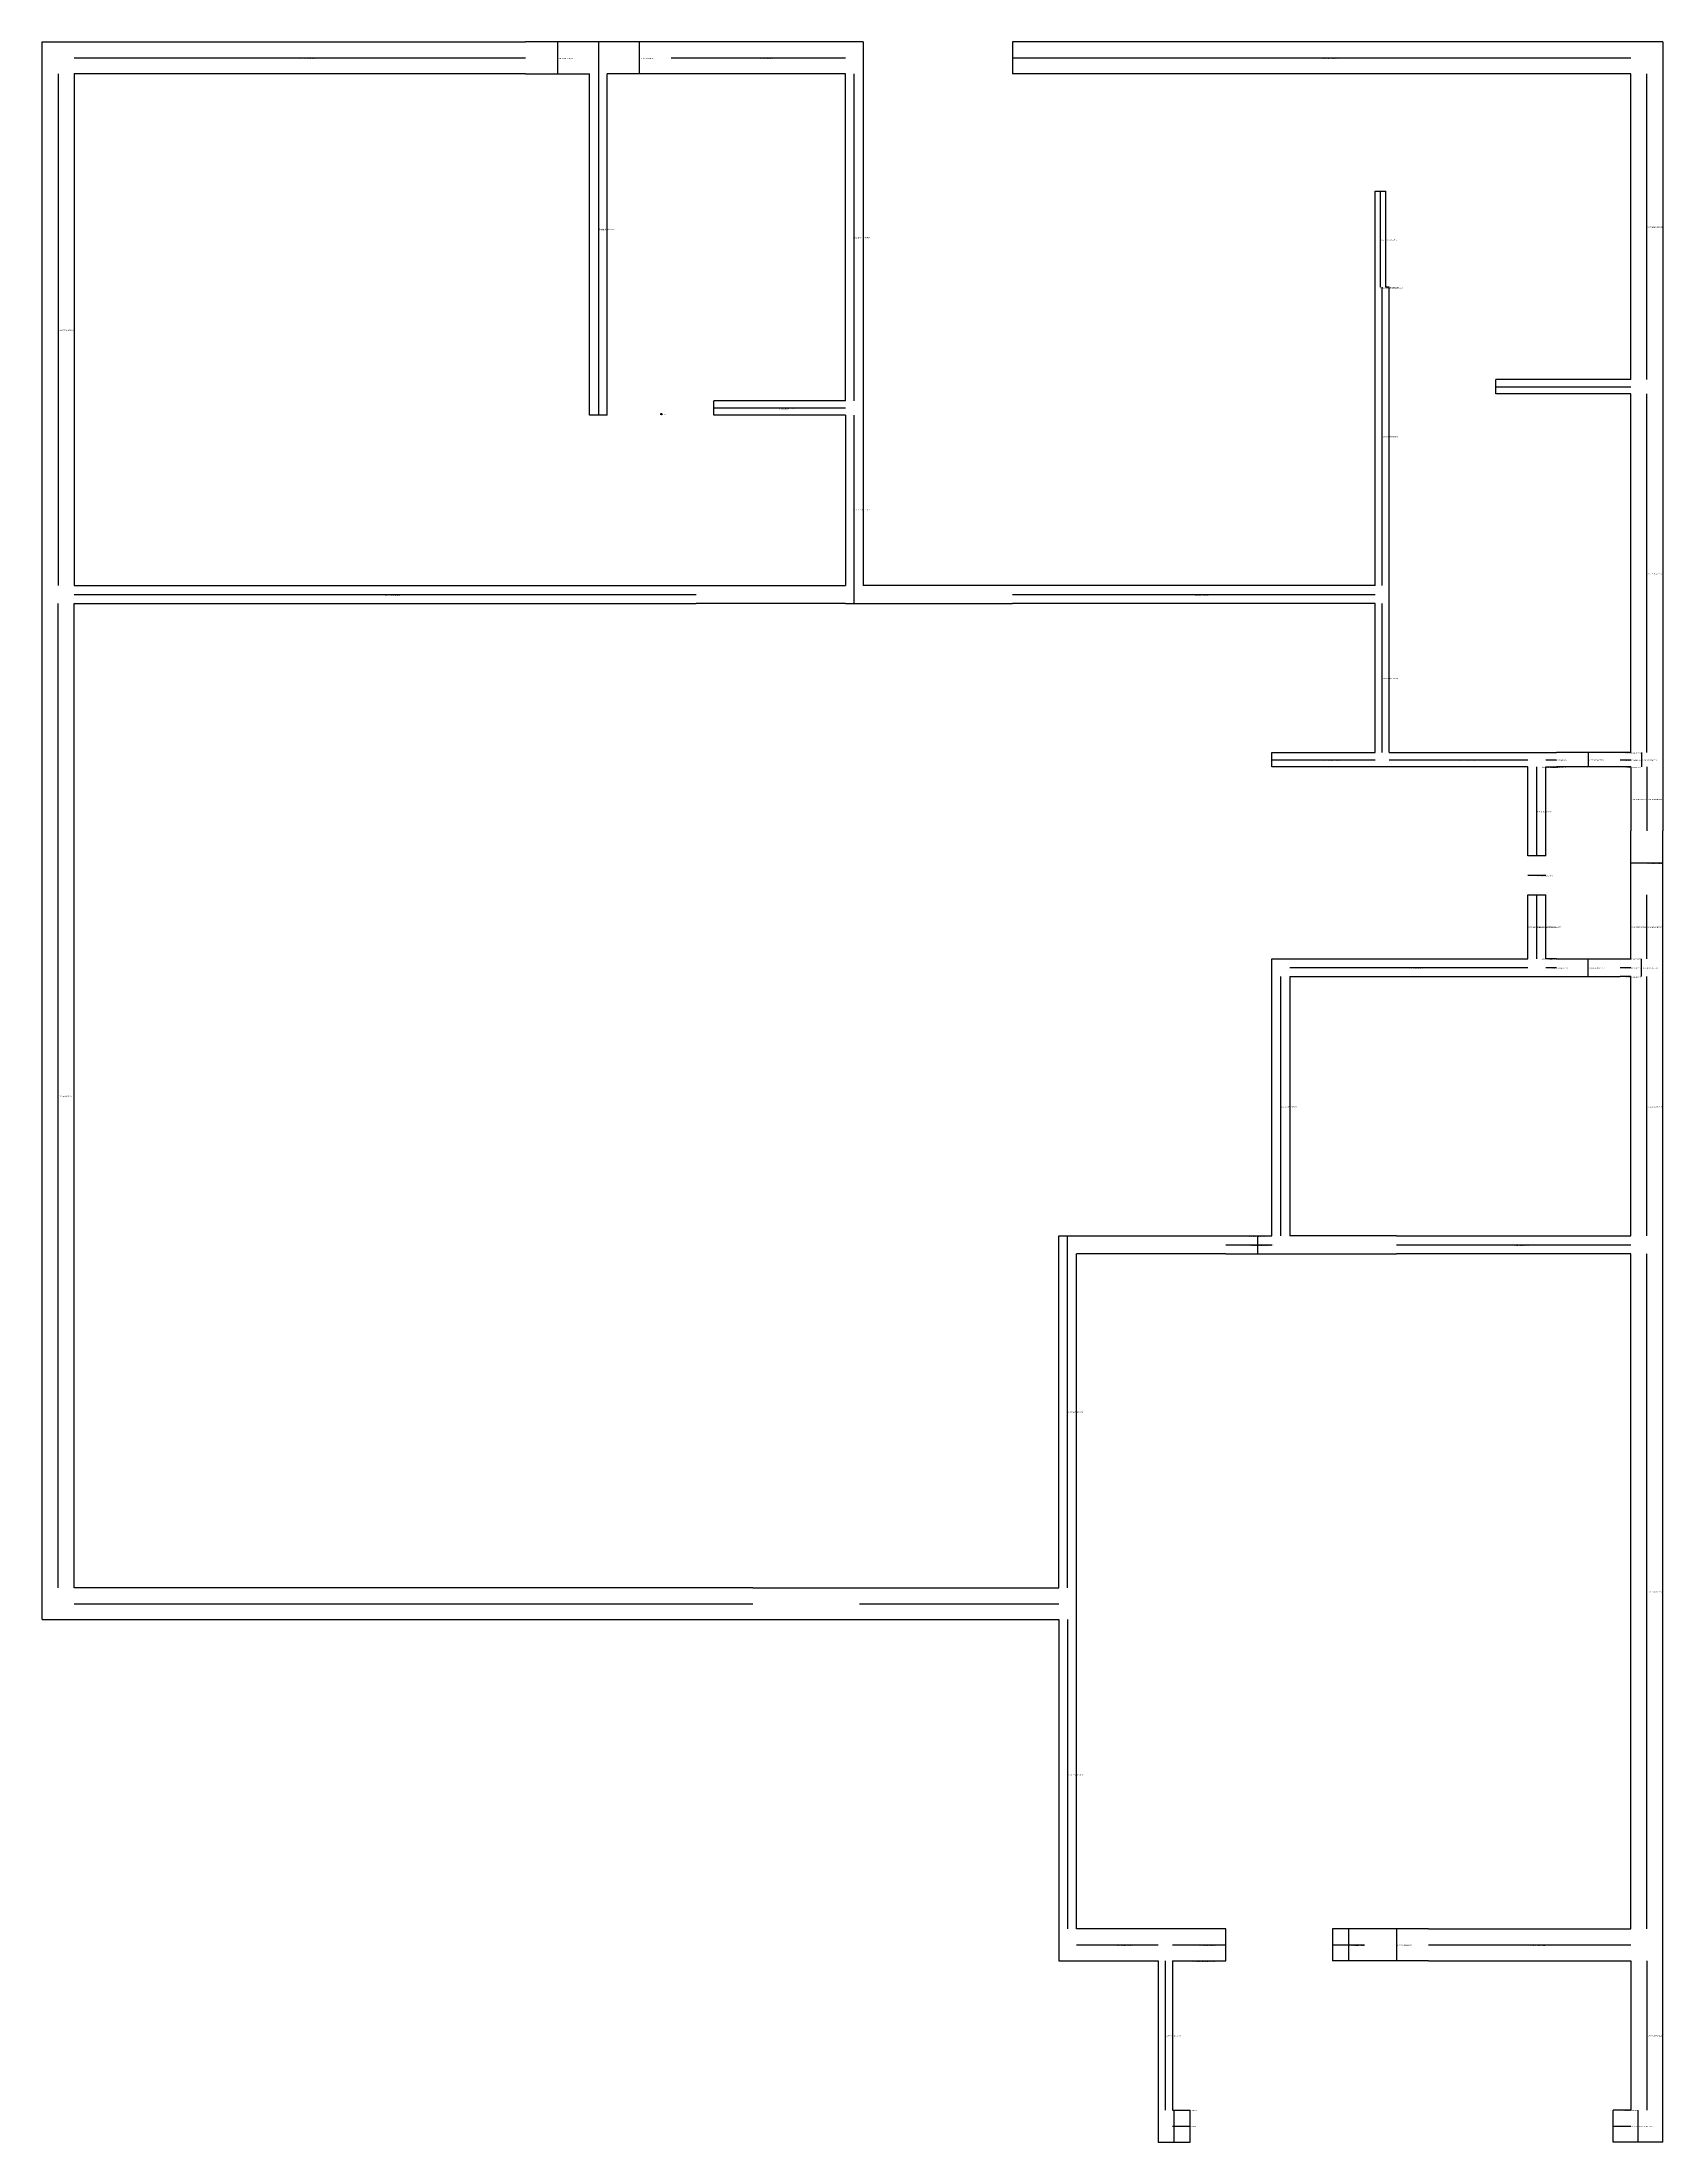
# Model space of a CAD drawing. Header units: metres. Extents: x 328 to 784, y 390 to 981.
import ezdxf

# ---------------------------------------------------------------- set-up
doc = ezdxf.new("R2010")
doc.units = ezdxf.units.M

msp = doc.modelspace()

# ---------------------------------------------------------------- linework, layer by layer
at = {"layer": 'centrelines'}
for p, q in [((337, 976.5), (464, 976.5)), ((473, 981), (473, 972)), ((484.5, 981), (484.5, 876)), ((496, 981), (496, 972)), ((505, 976.5), (554, 976.5)), ((601, 976.5), (775, 976.5)), ((332.5, 972), (332.5, 828)), ((556.5, 880), (556.5, 972)), ((779.5, 886), (779.5, 972)), ((704.5, 912), (704.5, 939)), ((704.5, 912), (704.5, 912)), ((705, 828), (705, 912)), ((705, 912), (705, 912)), ((706.5, 912), (706.5, 912)), ((737, 884), (775, 884)), ((779.5, 781), (779.5, 882)), ((517, 878), (554, 878)), ((556.5, 823), (556.5, 876)), ((332.5, 546), (332.5, 823)), ((337, 825.5), (512, 825.5)), ((601, 825.5), (703, 825.5)), ((705, 781), (705, 823)), ((763, 781), (763, 777)), ((773.5, 781), (773.5, 781)), ((778, 781), (778, 777)), ((674, 779), (703, 779)), ((707, 779), (746, 779)), ((748.5, 752), (748.5, 777)), ((750, 777), (750, 777)), ((751, 779), (754, 779)), ((752.5, 777), (752.5, 777)), ((772, 779), (775, 779)), ((773.5, 777), (773.5, 777)), ((779.5, 777), (779.5, 759)), ((775, 768), (775, 768)), ((746, 746.5), (751, 746.5)), ((775, 750), (784, 750)), ((748.5, 723), (748.5, 741)), ((779.5, 723), (779.5, 741)), ((746, 732), (746, 732)), ((751, 732), (751, 732)), ((775, 732), (775, 732)), ((750, 723), (750, 723)), ((752.5, 723), (752.5, 723)), ((763, 718), (763, 723)), ((773.5, 723), (773.5, 723)), ((778, 718), (778, 723)), ((676.5, 645), (676.5, 718)), ((679, 720.5), (746, 720.5)), ((751, 720.5), (754, 720.5)), ((772, 720.5), (775, 720.5)), ((773.5, 718), (773.5, 718)), ((779.5, 645), (779.5, 718)), ((616.5, 546), (616.5, 645)), ((667.5, 645), (667.5, 645)), ((670, 640), (670, 645)), ((661, 642.5), (674, 642.5)), ((709, 642.5), (775, 642.5)), ((779.5, 450), (779.5, 640)), ((337, 541.5), (528, 541.5)), ((558, 541.5), (614, 541.5)), ((616.5, 537), (616.5, 450)), ((695.5, 450), (695.5, 441)), ((709, 450), (709, 441)), ((619, 445.5), (642, 445.5)), ((646, 445.5), (661, 445.5)), ((691, 445.5), (700, 445.5)), ((718, 445.5), (775, 445.5)), ((644, 441), (644, 399)), ((651.5, 441), (651.5, 441)), ((653.5, 441), (653.5, 441)), ((779.5, 441), (779.5, 399)), ((646.5, 390), (646.5, 399)), ((648.5, 399), (648.5, 399)), ((772.5, 399), (772.5, 399)), ((777, 390), (777, 399)), ((646, 394.5), (651, 394.5)), ((770, 394.5), (775, 394.5))]:
    msp.add_line(p, q, dxfattribs=at)
at = {"layer": 'entity_location'}
msp.add_circle((502.26, 876.29), 0.2, dxfattribs=at)
at = {"layer": 'wall'}
for p, q in [((328, 537), (328, 981)), ((328, 981), (464, 981)), ((482, 981), (464, 981)), ((487, 981), (482, 981)), ((505, 981), (487, 981)), ((559, 981), (505, 981)), ((559, 981), (559, 828)), ((784, 981), (601, 981)), ((601, 981), (601, 972)), ((784, 981), (784, 759)), ((464, 972), (337, 972)), ((337, 972), (337, 828)), ((464, 972), (482, 972)), ((482, 876), (482, 972)), ((505, 972), (487, 972)), ((487, 876), (487, 972)), ((554, 972), (505, 972)), ((554, 880), (554, 972)), ((775, 972), (601, 972)), ((775, 886), (775, 972)), ((703, 912), (703, 939)), ((703, 939), (706, 939)), ((706, 912), (706, 939)), ((703, 828), (703, 912)), ((707, 912), (706, 912)), ((707, 781), (707, 912)), ((737, 882), (737, 886)), ((775, 886), (737, 886)), ((775, 882), (737, 882)), ((775, 781), (775, 882)), ((487, 876), (482, 876)), ((517, 876), (517, 880)), ((554, 880), (517, 880)), ((554, 876), (517, 876)), ((554, 876), (554, 828)), ((337, 828), (512, 828)), ((512, 828), (554, 828)), ((601, 828), (559, 828)), ((703, 828), (601, 828)), ((337, 546), (337, 823)), ((337, 823), (512, 823)), ((554, 823), (512, 823)), ((554, 823), (559, 823)), ((559, 823), (601, 823)), ((703, 823), (601, 823)), ((703, 781), (703, 823)), ((674, 777), (674, 781)), ((674, 781), (703, 781)), ((707, 781), (754, 781)), ((772, 781), (754, 781)), ((775, 781), (772, 781)), ((746, 777), (674, 777)), ((746, 752), (746, 777)), ((751, 752), (751, 777)), ((751, 777), (754, 777)), ((772, 777), (754, 777)), ((775, 777), (772, 777)), ((775, 777), (775, 759)), ((775, 741), (775, 759)), ((784, 741), (784, 759)), ((751, 752), (746, 752)), ((746, 723), (746, 741)), ((746, 741), (751, 741)), ((751, 723), (751, 741)), ((775, 723), (775, 741)), ((784, 390), (784, 741)), ((674, 645), (674, 723)), ((674, 723), (746, 723)), ((754, 723), (751, 723)), ((754, 723), (772, 723)), ((772, 723), (775, 723)), ((679, 718), (754, 718)), ((679, 718), (679, 645)), ((754, 718), (772, 718)), ((775, 718), (772, 718)), ((775, 645), (775, 718)), ((614, 546), (614, 645)), ((614, 645), (619, 645)), ((619, 645), (661, 645)), ((661, 645), (674, 645)), ((709, 645), (679, 645)), ((709, 645), (775, 645)), ((619, 450), (619, 640)), ((661, 640), (619, 640)), ((661, 640), (679, 640)), ((679, 640), (709, 640)), ((775, 640), (709, 640)), ((775, 450), (775, 640)), ((528, 546), (337, 546)), ((528, 546), (558, 546)), ((558, 546), (614, 546)), ((328, 537), (528, 537)), ((528, 537), (558, 537)), ((558, 537), (614, 537)), ((614, 537), (614, 441)), ((661, 450), (619, 450)), ((661, 441), (661, 450)), ((700, 450), (691, 450)), ((691, 450), (691, 441)), ((718, 450), (700, 450)), ((718, 450), (775, 450)), ((614, 441), (642, 441)), ((642, 441), (642, 390)), ((646, 441), (661, 441)), ((646, 441), (646, 399)), ((700, 441), (691, 441)), ((718, 441), (700, 441)), ((718, 441), (775, 441)), ((775, 441), (775, 399)), ((646, 399), (651, 399)), ((651, 390), (651, 399)), ((775, 399), (770, 399)), ((770, 390), (770, 399)), ((642, 390), (651, 390)), ((784, 390), (770, 390))]:
    msp.add_line(p, q, dxfattribs=at)

# ---------------------------------------------------------------- texts
at = {"layer": 'centrelines', "char_height": 0.3, "attachment_point": 1}
for s, insert in [('8 107.26113460515556', (400.5, 976.5)), ('6 100.07838019723543', (473, 976.5)), ('5 95.91013118556735', (496, 976.5)), ('7 100.24313643476297', (529.5, 976.5)), ('10 140.68011988981885', (688, 976.5)), ('1 17.759324323253622', (484.5, 928.5)), ('31 277.41051199173853', (779.5, 929)), ('4 54.367111782803555', (556.5, 926)), ('16 205.36841368715451', (704.5, 925.5)), ('15 205.36841368715451', (704.5, 912)), ('17 205.86081709751127', (705, 912)), ('18 207.3382454905154', (706.5, 912)), ('11 169.75932432325362', (332.5, 900)), ('21 234.86711578032052', (756, 884)), ('0 14.83902992490755', (535.5, 878)), ('14 202.7406756767464', (705, 870)), ('3 54.241474275195316', (556.5, 849.5)), ('30 277.2406756767464', (779.5, 831.5)), ('2 50.794335992852204', (424.5, 825.5)), ('9 111.03956773175577', (652, 825.5)), ('19 209.62840414119142', (705, 802)), ('39 287.49350360294494', (773.5, 781)), ('13 197.38553011352025', (688.5, 779)), ('20 226.68244769470058', (726.5, 779)), ('26 266.89849670807865', (750, 777)), ('27 267.0919533651554', (752.5, 779)), ('28 269.2206547117364', (752.5, 777)), ('32 277.6089163277809', (763, 779)), ('41 288.8440224443624', (773.5, 777)), ('38 286.7511463461614', (773.5, 779)), ('43 291.7429188429211', (778, 779)), ('25 265.5067523020874', (748.5, 764.5)), ('44 293.45381131745575', (775, 768)), ('47 294.4855809882044', (779.5, 768)), ('29 276.1450463708923', (748.5, 746.5)), ('48 300.56236536280386', (779.5, 750)), ('35 283.2496643934022', (746, 732)), ('33 280.96090067745615', (748.5, 732)), ('40 287.5635219142763', (751, 732)), ('51 308.55847349931304', (775, 732)), ('50 308.4914092830555', (779.5, 732)), ('42 291.3324489861373', (750, 723)), ('45 293.46132489758173', (752.5, 723)), ('53 311.5616433212975', (773.5, 723)), ('23 235.6037808824947', (712.5, 720.5)), ('46 293.50263859730126', (752.5, 720.5)), ('49 302.46463165113323', (763, 720.5)), ('52 311.49944982616165', (773.5, 720.5)), ('55 314.0519080486471', (773.5, 718)), ('56 315.48704200039356', (778, 720.5)), ('12 177.928396956772', (332.5, 684.5)), ('22 235.40796474993599', (676.5, 681.5)), ('57 319.24831880076806', (779.5, 681.5)), ('36 284.2561358361189', (667.5, 645)), ('34 282.59227458769755', (667.5, 642.5)), ('37 285.7166500903751', (670, 642.5)), ('54 312.09213146379756', (742, 642.5)), ('24 257.9689939536416', (616.5, 595.5)), ('61 364.27655081270575', (779.5, 545)), ('58 334.7943359928522', (432.5, 541.5)), ('59 339.40281427500724', (586, 541.5)), ('60 358.01058422330203', (616.5, 493.5)), ('62 446.3318779574071', (630.5, 445.5)), ('63 454.14220434521394', (653.5, 445.5)), ('67 468.0478817766322', (695.5, 445.5)), ('68 470.32627247309625', (695.5, 445.5)), ('69 473.7811392181673', (709, 445.5)), ('70 481.79642907039226', (746.5, 445.5)), ('65 460.1672937355608', (651.5, 441)), ('66 460.8198139475091', (653.5, 441)), ('64 457.7898842140996', (644, 420)), ('74 516.0848294584496', (779.5, 420)), ('72 499.1955712876958', (648.5, 399)), ('75 548.4887473422606', (772.5, 399)), ('71 498.61333284474256', (646.5, 394.5)), ('73 502.779438758986', (648.5, 394.5)), ('77 551.1903950602133', (772.5, 394.5)), ('76 550.7198217262321', (777, 394.5))]:
    msp.add_mtext(s, dxfattribs=dict(at, insert=insert))
at = {"layer": 'chosen_line', "color": 3, "char_height": 0.5, "attachment_point": 1}
for insert in [(484.5, 928.5), (535.5, 878)]:
    msp.add_mtext('chosen', dxfattribs=dict(at, insert=insert))
at = {"layer": 'debug', "insert": (502.26, 876.29), "char_height": 0.2, "attachment_point": 1}
msp.add_mtext('502, 876', dxfattribs=at)

doc.saveas('drawing.dxf')
